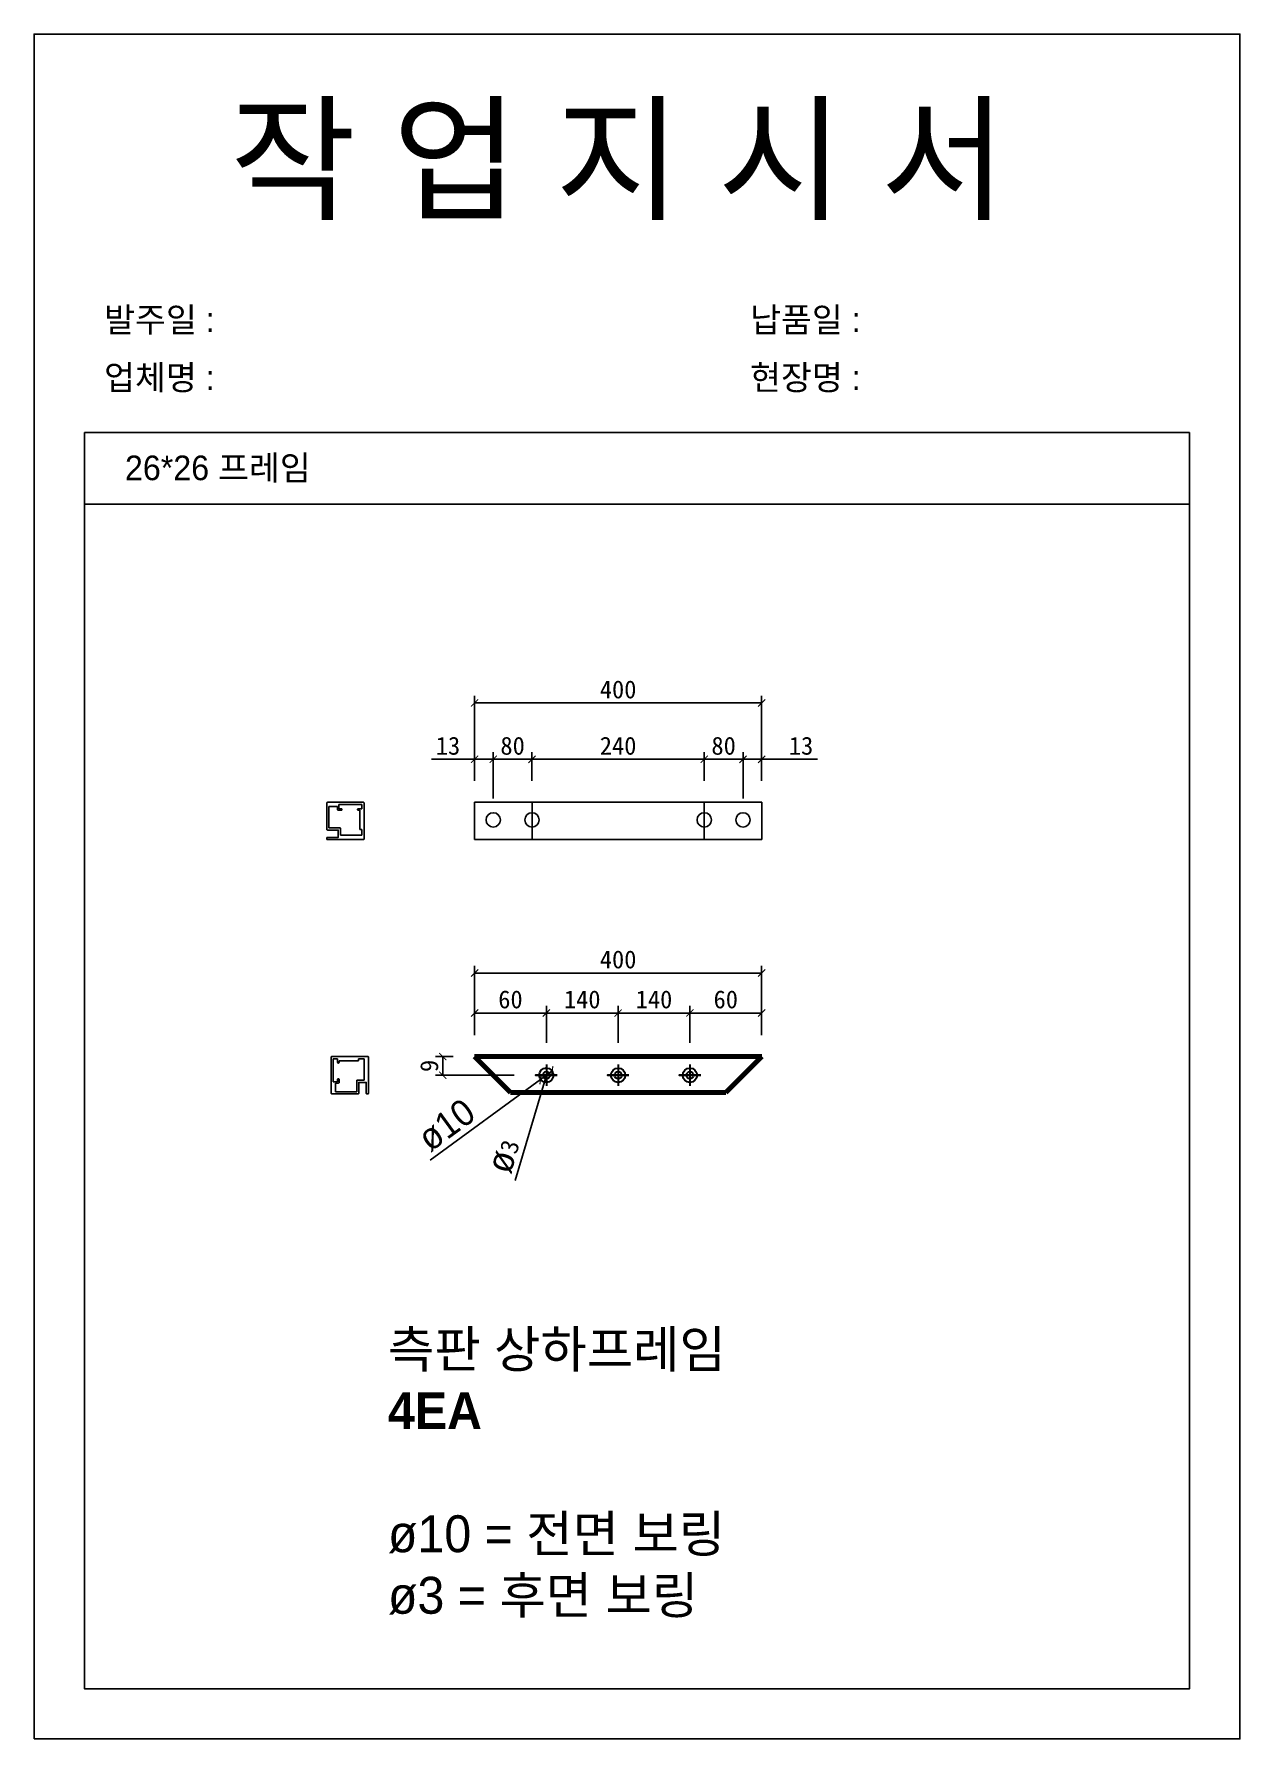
# Model space of a CAD drawing. Header units: millimetres. Extents: x -44117 to 256353, y -2095463 to 65325.
# Drawn here: x 33334 to 35014, y -2774 to -398 of the extents above; entities that cross this region are included whole.
import ezdxf

# ---------------------------------------------------------------- set-up
doc = ezdxf.new("R2010")
doc.units = ezdxf.units.MM
doc.header["$LTSCALE"] = 10
doc.layers.add('Layer1', color=7, linetype='Continuous', lineweight=70)
doc.dimstyles.new('ISO-25', dxfattribs={"dimtxt": 2.5, "dimasz": 2.5, "dimexe": 1, "dimexo": 1, "dimtad": 1, "dimtxsty": 'Standard', "dimblk": 'ARCHTICK', "dimcen": 2.5, "dimadec": 0, "dimazin": 0, "dimtfac": 1, "dimtmove": 0, "dimatfit": 3, "dimfxl": 0, "dimarcsym": 0})

msp = doc.modelspace()

# ---------------------------------------------------------------- texts
at = {"attachment_point": 1}
for s, heights, insert, char_height in [('{\\fGulim|b0|i0|c129|p50;작 업 지 시 서}', [-155.84554], (33606.31837, -502.64492), 140), ('{\\fGulim|b0|i0|c129|p50;발주일 :}', [-38.18216], (33431.10901, -779.36534), 34.3), ('{\\fGulim|b0|i0|c129|p50;납품일 :}', [-37.67976], (34331.087, -779.36534), 34.3), ('{\\fGulim|b0|i0|c129|p50;업체명 : }', [-38.2735], (33431.10901, -860.02152), 34.3), ('{\\fGulim|b0|i0|c129|p50;현장명 : }', [-38.2735], (34331.087, -860.02152), 34.3), ('{\\fGulim|b0|i0|c129|p50;26*26 프레임}', [-38.22783], (33460.0716, -985.8901), 34.3), ('{\\fGulim|b1|i0|c129|p50;측판 상하프레임\\P4EA\\P\\fGulim|b0|i0|c129|p50;\\Pø10 = 전면 보링\\Pø3 = 후면 보링}', [-405.80567], (33826.54855, -2205.51287), 51.45)]:
    msp.add_mtext_dynamic_manual_height_columns(s, width=3307.3198183, gutter_width=12.5, heights=heights, dxfattribs=dict(at, insert=insert, char_height=char_height))

# ---------------------------------------------------------------- blocks, each defined once
blk = doc.blocks.new('_ArchTick')
at = {"color": 0, "linetype": 'ByBlock', "const_width": 0.15}
blk.add_lwpolyline([(-0.5, -0.5), (0.5, 0.5)], dxfattribs=at)
blk = doc.blocks.new('*D602')
at = {"color": 0, "lineweight": -2}
for p, q in [((33947.2, -1793.5), (33947.2, -1752.8)), ((34047.2, -1804.5), (34047.2, -1752.8)), ((33947.2, -1762.8), (34047.2, -1762.8))]:
    blk.add_line(p, q, dxfattribs=at)
at = {"layer": 'Defpoints', "color": 0}
for p in [(34047.2, -1762.8), (33947.2, -1823.5), (34047.2, -1834.5)]:
    blk.add_point(p, dxfattribs=at)
at = {"color": 0, "lineweight": -2, "xscale": 10, "yscale": 10, "zscale": 10, "rotation": 180}
blk.add_blockref('_ArchTick', (33947.2, -1762.8), dxfattribs=at)
at = {"color": 0, "lineweight": -2, "xscale": 10, "yscale": 10, "zscale": 10}
blk.add_blockref('_ArchTick', (34047.2, -1762.8), dxfattribs=at)
at = {"color": 0, "insert": (33997.2, -1744), "char_height": 25, "attachment_point": 5}
blk.add_mtext('60', dxfattribs=at)
blk = doc.blocks.new('*D603')
at = {"color": 0, "lineweight": -2}
for p, q in [((34047.2, -1804.5), (34047.2, -1752.8)), ((34147.2, -1804.5), (34147.2, -1752.8)), ((34047.2, -1762.8), (34147.2, -1762.8))]:
    blk.add_line(p, q, dxfattribs=at)
at = {"layer": 'Defpoints', "color": 0}
for p in [(34147.2, -1762.8), (34047.2, -1834.5), (34147.2, -1834.5)]:
    blk.add_point(p, dxfattribs=at)
at = {"color": 0, "lineweight": -2, "xscale": 10, "yscale": 10, "zscale": 10, "rotation": 180}
blk.add_blockref('_ArchTick', (34047.2, -1762.8), dxfattribs=at)
at = {"color": 0, "lineweight": -2, "xscale": 10, "yscale": 10, "zscale": 10}
blk.add_blockref('_ArchTick', (34147.2, -1762.8), dxfattribs=at)
at = {"color": 0, "insert": (34097.2, -1744), "char_height": 25, "attachment_point": 5}
blk.add_mtext('140', dxfattribs=at)
blk = doc.blocks.new('*D604')
at = {"color": 0, "lineweight": -2}
for p, q in [((34147.2, -1804.5), (34147.2, -1752.8)), ((34247.2, -1804.5), (34247.2, -1752.8)), ((34147.2, -1762.8), (34247.2, -1762.8))]:
    blk.add_line(p, q, dxfattribs=at)
at = {"layer": 'Defpoints', "color": 0}
for p in [(34247.2, -1762.8), (34147.2, -1834.5), (34247.2, -1834.5)]:
    blk.add_point(p, dxfattribs=at)
at = {"color": 0, "lineweight": -2, "xscale": 10, "yscale": 10, "zscale": 10, "rotation": 180}
blk.add_blockref('_ArchTick', (34147.2, -1762.8), dxfattribs=at)
at = {"color": 0, "lineweight": -2, "xscale": 10, "yscale": 10, "zscale": 10}
blk.add_blockref('_ArchTick', (34247.2, -1762.8), dxfattribs=at)
at = {"color": 0, "insert": (34197.2, -1744), "char_height": 25, "attachment_point": 5}
blk.add_mtext('140', dxfattribs=at)
blk = doc.blocks.new('*D605')
at = {"color": 0, "lineweight": -2}
for p, q in [((34247.2, -1804.5), (34247.2, -1752.8)), ((34347.2, -1793.5), (34347.2, -1752.8)), ((34247.2, -1762.8), (34347.2, -1762.8))]:
    blk.add_line(p, q, dxfattribs=at)
at = {"layer": 'Defpoints', "color": 0}
for p in [(34347.2, -1762.8), (34347.2, -1823.5), (34247.2, -1834.5)]:
    blk.add_point(p, dxfattribs=at)
at = {"color": 0, "lineweight": -2, "xscale": 10, "yscale": 10, "zscale": 10, "rotation": 180}
blk.add_blockref('_ArchTick', (34247.2, -1762.8), dxfattribs=at)
at = {"color": 0, "lineweight": -2, "xscale": 10, "yscale": 10, "zscale": 10}
blk.add_blockref('_ArchTick', (34347.2, -1762.8), dxfattribs=at)
at = {"color": 0, "insert": (34297.2, -1744), "char_height": 25, "attachment_point": 5}
blk.add_mtext('60', dxfattribs=at)
blk = doc.blocks.new('*D606')
at = {"color": 0, "lineweight": -2}
for p, q in [((33947.2, -1793.5), (33947.2, -1697.1)), ((33947.2, -1707.1), (34347.2, -1707.1)), ((34347.2, -1793.5), (34347.2, -1697.1))]:
    blk.add_line(p, q, dxfattribs=at)
at = {"layer": 'Defpoints', "color": 0}
for p in [(34347.2, -1707.1), (33947.2, -1823.5), (34347.2, -1823.5)]:
    blk.add_point(p, dxfattribs=at)
at = {"color": 0, "lineweight": -2, "xscale": 10, "yscale": 10, "zscale": 10, "rotation": 180}
blk.add_blockref('_ArchTick', (33947.2, -1707.1), dxfattribs=at)
at = {"color": 0, "lineweight": -2, "xscale": 10, "yscale": 10, "zscale": 10}
blk.add_blockref('_ArchTick', (34347.2, -1707.1), dxfattribs=at)
at = {"color": 0, "insert": (34147.2, -1688.3), "char_height": 25, "attachment_point": 5}
blk.add_mtext('400', dxfattribs=at)
blk = doc.blocks.new('*D621')
at = {"color": 0, "lineweight": -2}
for p, q in [((33917.2, -1823.5), (33892.8, -1823.5)), ((33902.8, -1823.5), (33902.8, -1849.5)), ((34002.2, -1849.5), (33892.8, -1849.5))]:
    blk.add_line(p, q, dxfattribs=at)
at = {"layer": 'Defpoints', "color": 0}
for p in [(33947.2, -1823.5), (33902.8, -1849.5), (34032.2, -1849.5)]:
    blk.add_point(p, dxfattribs=at)
at = {"color": 0, "lineweight": -2, "xscale": 10, "yscale": 10, "zscale": 10}
for p, rotation in [((33902.8, -1823.5), 90), ((33902.8, -1849.5), 270)]:
    blk.add_blockref('_ArchTick', p, dxfattribs=dict(at, rotation=rotation))
at = {"color": 0, "insert": (33884.1, -1836.5), "char_height": 25, "attachment_point": 5, "rotation": 90}
blk.add_mtext('9', dxfattribs=at)
blk = doc.blocks.new('*D622')
at = {"color": 0, "lineweight": -2}
for p, q in [((34055.3, -1843.6), (34039.2, -1855.4)), ((34055.3, -1843.6), (34055.3, -1843.6)), ((33885.2, -1967.7), (34039.2, -1855.4))]:
    blk.add_line(p, q, dxfattribs=at)
at = {"layer": 'Defpoints', "color": 0}
for p in [(34055.3, -1843.6), (34039.2, -1855.4)]:
    blk.add_point(p, dxfattribs=at)
at = {"color": 0, "lineweight": -2, "xscale": 10, "yscale": 10, "zscale": 10}
for p, rotation in [((34039.2, -1855.4), 36.10123907347407), ((34055.3, -1843.6), 216.101239073474)]:
    blk.add_blockref('_ArchTick', p, dxfattribs=dict(at, rotation=rotation))
at = {"color": 0, "insert": (33908, -1918.8), "char_height": 25, "attachment_point": 5, "rotation": 36.1012}
blk.add_mtext('{\\fGulim|b0|i0|c129|p50;\\H1.4583x;ø10}', dxfattribs=at)
blk = doc.blocks.new('*D623')
at = {"color": 0, "lineweight": -2}
for p, q in [((34048.7, -1844.7), (34045.8, -1854.3)), ((34048.7, -1844.7), (34048.7, -1844.7)), ((34003.6, -1996.2), (34045.8, -1854.3))]:
    blk.add_line(p, q, dxfattribs=at)
at = {"layer": 'Defpoints', "color": 0}
for p in [(34048.7, -1844.7), (34045.8, -1854.3)]:
    blk.add_point(p, dxfattribs=at)
at = {"color": 0, "lineweight": -2, "xscale": 10, "yscale": 10, "zscale": 10}
for p, rotation in [((34045.8, -1854.3), 73.42594672676566), ((34048.7, -1844.7), 253.4259467267657)]:
    blk.add_blockref('_ArchTick', p, dxfattribs=dict(at, rotation=rotation))
at = {"color": 0, "insert": (33986.8, -1961.5), "char_height": 25, "attachment_point": 5, "rotation": 73.4259}
blk.add_mtext('{\\fGulim|b0|i0|c129|p50;\\H1.4583x;ø}3', dxfattribs=at)
blk = doc.blocks.new('*D625')
at = {"color": 0, "lineweight": -2}
for p, q in [((33947.2, -1439.2), (33947.2, -1399.2)), ((33973.2, -1463.7), (33973.2, -1399.2)), ((33947.2, -1409.2), (33887.2, -1409.2)), ((33947.2, -1409.2), (33973.2, -1409.2))]:
    blk.add_line(p, q, dxfattribs=at)
at = {"layer": 'Defpoints', "color": 0}
for p in [(33973.2, -1409.2), (33947.2, -1469.2), (33973.2, -1493.7)]:
    blk.add_point(p, dxfattribs=at)
at = {"color": 0, "lineweight": -2, "xscale": 10, "yscale": 10, "zscale": 10, "rotation": 180}
blk.add_blockref('_ArchTick', (33947.2, -1409.2), dxfattribs=at)
at = {"color": 0, "lineweight": -2, "xscale": 10, "yscale": 10, "zscale": 10}
blk.add_blockref('_ArchTick', (33973.2, -1409.2), dxfattribs=at)
at = {"color": 0, "insert": (33910.2, -1390.5), "char_height": 25, "attachment_point": 5}
blk.add_mtext('13', dxfattribs=at)
blk = doc.blocks.new('*D626')
at = {"color": 0, "lineweight": -2}
for p, q in [((33973.2, -1463.7), (33973.2, -1399.2)), ((34027.2, -1439.2), (34027.2, -1399.2)), ((33973.2, -1409.2), (34027.2, -1409.2))]:
    blk.add_line(p, q, dxfattribs=at)
at = {"layer": 'Defpoints', "color": 0}
for p in [(34027.2, -1409.2), (34027.2, -1469.2), (33973.2, -1493.7)]:
    blk.add_point(p, dxfattribs=at)
at = {"color": 0, "lineweight": -2, "xscale": 10, "yscale": 10, "zscale": 10, "rotation": 180}
blk.add_blockref('_ArchTick', (33973.2, -1409.2), dxfattribs=at)
at = {"color": 0, "lineweight": -2, "xscale": 10, "yscale": 10, "zscale": 10}
blk.add_blockref('_ArchTick', (34027.2, -1409.2), dxfattribs=at)
at = {"color": 0, "insert": (34000.2, -1390.5), "char_height": 25, "attachment_point": 5}
blk.add_mtext('80', dxfattribs=at)
blk = doc.blocks.new('*D627')
at = {"color": 0, "lineweight": -2}
for p, q in [((34027.2, -1439.2), (34027.2, -1399.2)), ((34267.2, -1439.2), (34267.2, -1399.2)), ((34027.2, -1409.2), (34267.2, -1409.2))]:
    blk.add_line(p, q, dxfattribs=at)
at = {"layer": 'Defpoints', "color": 0}
for p in [(34267.2, -1409.2), (34027.2, -1469.2), (34267.2, -1469.2)]:
    blk.add_point(p, dxfattribs=at)
at = {"color": 0, "lineweight": -2, "xscale": 10, "yscale": 10, "zscale": 10, "rotation": 180}
blk.add_blockref('_ArchTick', (34027.2, -1409.2), dxfattribs=at)
at = {"color": 0, "lineweight": -2, "xscale": 10, "yscale": 10, "zscale": 10}
blk.add_blockref('_ArchTick', (34267.2, -1409.2), dxfattribs=at)
at = {"color": 0, "insert": (34147.2, -1390.5), "char_height": 25, "attachment_point": 5}
blk.add_mtext('240', dxfattribs=at)
blk = doc.blocks.new('*D628')
at = {"color": 0, "lineweight": -2}
for p, q in [((34267.2, -1439.2), (34267.2, -1399.2)), ((34321.2, -1463.7), (34321.2, -1399.2)), ((34267.2, -1409.2), (34321.2, -1409.2))]:
    blk.add_line(p, q, dxfattribs=at)
at = {"layer": 'Defpoints', "color": 0}
for p in [(34321.2, -1409.2), (34267.2, -1469.2), (34321.2, -1493.7)]:
    blk.add_point(p, dxfattribs=at)
at = {"color": 0, "lineweight": -2, "xscale": 10, "yscale": 10, "zscale": 10, "rotation": 180}
blk.add_blockref('_ArchTick', (34267.2, -1409.2), dxfattribs=at)
at = {"color": 0, "lineweight": -2, "xscale": 10, "yscale": 10, "zscale": 10}
blk.add_blockref('_ArchTick', (34321.2, -1409.2), dxfattribs=at)
at = {"color": 0, "insert": (34294.2, -1390.5), "char_height": 25, "attachment_point": 5}
blk.add_mtext('80', dxfattribs=at)
blk = doc.blocks.new('*D629')
at = {"color": 0, "lineweight": -2}
for p, q in [((34321.2, -1463.7), (34321.2, -1399.2)), ((34347.2, -1439.2), (34347.2, -1399.2)), ((34321.2, -1409.2), (34347.2, -1409.2)), ((34347.2, -1409.2), (34425, -1409.2))]:
    blk.add_line(p, q, dxfattribs=at)
at = {"layer": 'Defpoints', "color": 0}
for p in [(34347.2, -1409.2), (34347.2, -1469.2), (34321.2, -1493.7)]:
    blk.add_point(p, dxfattribs=at)
at = {"color": 0, "lineweight": -2, "xscale": 10, "yscale": 10, "zscale": 10, "rotation": 180}
blk.add_blockref('_ArchTick', (34321.2, -1409.2), dxfattribs=at)
at = {"color": 0, "lineweight": -2, "xscale": 10, "yscale": 10, "zscale": 10}
blk.add_blockref('_ArchTick', (34347.2, -1409.2), dxfattribs=at)
at = {"color": 0, "insert": (34402.1, -1390.5), "char_height": 25, "attachment_point": 5}
blk.add_mtext('13', dxfattribs=at)
blk = doc.blocks.new('*D630')
at = {"color": 0, "lineweight": -2}
for p, q in [((33947.2, -1439.2), (33947.2, -1320.7)), ((34347.2, -1439.2), (34347.2, -1320.7)), ((33947.2, -1330.7), (34347.2, -1330.7))]:
    blk.add_line(p, q, dxfattribs=at)
at = {"layer": 'Defpoints', "color": 0}
for p in [(34347.2, -1330.7), (33947.2, -1469.2), (34347.2, -1469.2)]:
    blk.add_point(p, dxfattribs=at)
at = {"color": 0, "lineweight": -2, "xscale": 10, "yscale": 10, "zscale": 10, "rotation": 180}
blk.add_blockref('_ArchTick', (33947.2, -1330.7), dxfattribs=at)
at = {"color": 0, "lineweight": -2, "xscale": 10, "yscale": 10, "zscale": 10}
blk.add_blockref('_ArchTick', (34347.2, -1330.7), dxfattribs=at)
at = {"color": 0, "insert": (34147.2, -1312), "char_height": 25, "attachment_point": 5}
blk.add_mtext('400', dxfattribs=at)

# ---------------------------------------------------------------- dimensions: what is measured, and where the dimension line sits
for base, p1, p2, override, picture, middle in [((34347.23495, -1330.7049), (33947.23495, -1469.15094), (34347.23495, -1469.15094), {"dimscale": 10, "dimasz": 1, "dimexo": 3}, '*D630', (34147.23495, -1311.9549)), ((34267.23495, -1409.22231), (34027.23495, -1469.15094), (34267.23495, -1469.15094), {"dimscale": 10, "dimasz": 1, "dimexo": 3, "dimtmove": 1}, '*D627', (34147.23495, -1390.47231)), ((34347.23495, -1707.07181), (33947.23495, -1823.49126), (34347.23495, -1823.49126), {"dimscale": 10, "dimasz": 1, "dimexo": 3}, '*D606', (34147.23495, -1688.32181))]:
    dim = msp.add_linear_dim(base=base, p1=p1, p2=p2, dimstyle='ISO-25', override=override)
    dim.commit()
    dim.dimension.update_dxf_attribs({"geometry": picture, "text_midpoint": middle})
for base, p1, p2, text, override, picture, middle in [((33973.23495, -1409.22231), (33947.23495, -1469.15094), (33973.23495, -1493.65094), '13', {"dimscale": 10, "dimasz": 1, "dimexo": 3}, '*D625', (33910.15161, -1409.22231)), ((34027.23495, -1409.22231), (33973.23495, -1493.65094), (34027.23495, -1469.15094), '80', {"dimscale": 10, "dimasz": 1, "dimexo": 3, "dimtmove": 1}, '*D626', (34000.23495, -1409.22231)), ((34321.23495, -1409.22231), (34267.23495, -1469.15094), (34321.23495, -1493.65094), '80', {"dimscale": 10, "dimasz": 1, "dimexo": 3, "dimtmove": 1}, '*D628', (34294.23495, -1409.22231)), ((34347.23495, -1409.22231), (34321.23495, -1493.65094), (34347.23495, -1469.15094), '13', {"dimscale": 10, "dimasz": 1, "dimexo": 3, "dimtmove": 1}, '*D629', (34402.10619, -1407.94526))]:
    dim = msp.add_linear_dim(base=base, p1=p1, p2=p2, text=text, dimstyle='ISO-25', override=override)
    dim.commit()
    dim.dimension.update_dxf_attribs({"geometry": picture, "text_midpoint": middle, "dimtype": 160})
for base, p1, p2, text, override, picture, middle in [((34047.23495, -1762.78326), (33947.23495, -1823.49126), (34047.23495, -1834.49126), '60', {"dimscale": 10, "dimasz": 1, "dimexo": 3}, '*D602', (33997.23495, -1744.03326)), ((34147.23495, -1762.78326), (34047.23495, -1834.49126), (34147.23495, -1834.49126), '140', {"dimscale": 10, "dimasz": 1, "dimexo": 3, "dimtmove": 1}, '*D603', (34097.23495, -1744.03326)), ((34247.23495, -1762.78326), (34147.23495, -1834.49126), (34247.23495, -1834.49126), '140', {"dimscale": 10, "dimasz": 1, "dimexo": 3, "dimtmove": 1}, '*D604', (34197.23495, -1744.03326)), ((34347.23495, -1762.78326), (34247.23495, -1834.49126), (34347.23495, -1823.49126), '60', {"dimscale": 10, "dimasz": 1, "dimexo": 3, "dimtmove": 1}, '*D605', (34297.23495, -1744.03326))]:
    dim = msp.add_linear_dim(base=base, p1=p1, p2=p2, text=text, dimstyle='ISO-25', override=override)
    dim.commit()
    dim.dimension.update_dxf_attribs({"geometry": picture, "text_midpoint": middle})
dim = msp.add_linear_dim(base=(33902.8495, -1849.49126), p1=(33947.23495, -1823.49126), p2=(34032.23495, -1849.49126), angle=90, text='9', dimstyle='ISO-25', override={"dimscale": 10, "dimasz": 1, "dimexo": 3})
dim.commit()
dim.dimension.update_dxf_attribs({"geometry": '*D621', "text_midpoint": (33902.8495, -1836.49126), "dimtype": 160})
for p1, p2, text, picture, middle in [((34055.31472, -1843.59912), (34039.15517, -1855.3834), '{\\fGulim|b0|i0|c129|p50;\\H1.4583x;ø10}', '*D622', (33923.35089, -1939.83317)), ((34048.66122, -1844.699), (34045.80867, -1854.28352), '{\\fGulim|b0|i0|c129|p50;\\H1.4583x;ø}3', '*D623', (34011.70795, -1968.86163))]:
    dim = msp.add_diameter_dim_2p(p1=p1, p2=p2, text=text, dimstyle='ISO-25', override={"dimscale": 10, "dimasz": 1, "dimexo": 3})
    dim.commit()
    dim.dimension.update_dxf_attribs({"geometry": picture, "text_midpoint": middle, "dimtype": 163})

# ---------------------------------------------------------------- linework, layer by layer
for p, q in [((34943.51176, -953.65213), (33403.51176, -953.65213)), ((34943.51176, -1053.65213), (33403.51176, -1053.65213)), ((33790.28812, -1472.15094), (33758.28812, -1472.15094)), ((33758.28812, -1472.15094), (33758.28812, -1478.15094)), ((33790.28812, -1478.15094), (33790.28812, -1472.15094)), ((34347.23495, -1469.15094), (33947.23495, -1469.15094)), ((33947.23495, -1469.15094), (33947.23495, -1521.15094)), ((34027.23495, -1469.15094), (34027.23495, -1521.15094)), ((34267.23495, -1521.15094), (34267.23495, -1469.15094)), ((34347.23495, -1521.15094), (34347.23495, -1469.15094)), ((33756.28812, -1475.15094), (33744.28812, -1475.15094)), ((33744.28812, -1475.15094), (33744.28812, -1504.75094)), ((33756.28812, -1479.55094), (33756.28812, -1475.15094)), ((33761.68812, -1480.15094), (33756.88812, -1480.15094)), ((33758.28812, -1478.15094), (33761.68812, -1478.15094)), ((33762.28812, -1478.75094), (33762.28812, -1479.55094)), ((33784.28812, -1479.55094), (33784.28812, -1478.75094)), ((33784.88812, -1478.15094), (33790.28812, -1478.15094)), ((33787.28812, -1480.15094), (33784.88812, -1480.15094)), ((33787.28812, -1480.15094), (33787.28812, -1507.15094)), ((33744.28812, -1504.75094), (33757.28812, -1504.75094)), ((33757.28812, -1504.75094), (33759.68812, -1504.75094)), ((33760.28812, -1505.35094), (33760.28812, -1507.75094)), ((33760.28812, -1507.75094), (33760.28812, -1515.15094)), ((33760.28812, -1507.75094), (33760.28812, -1507.75094)), ((33760.28812, -1515.15094), (33790.28812, -1515.15094)), ((33790.28812, -1507.15094), (33787.28812, -1507.15094)), ((33790.28812, -1515.15094), (33790.28812, -1507.15094)), ((33947.23495, -1521.15094), (34347.23495, -1521.15094)), ((33756.33943, -1826.49126), (33750.33943, -1826.49126)), ((33750.33943, -1826.49126), (33750.33943, -1858.49126)), ((33756.33943, -1831.89126), (33756.33943, -1826.49126)), ((33758.33943, -1829.49126), (33758.33943, -1831.89126)), ((33758.33943, -1829.49126), (33785.33943, -1829.49126)), ((33793.33943, -1826.49126), (33785.33943, -1826.49126)), ((33785.33943, -1826.49126), (33785.33943, -1829.49126)), ((33793.33943, -1856.49126), (33793.33943, -1826.49126)), ((33757.73943, -1832.49126), (33756.93943, -1832.49126)), ((33750.33943, -1858.49126), (33756.33943, -1858.49126)), ((33757.73943, -1860.49126), (33753.33943, -1860.49126)), ((33753.33943, -1860.49126), (33753.33943, -1872.49126)), ((33753.33943, -1872.49126), (33782.93943, -1872.49126)), ((33756.33943, -1858.49126), (33756.33943, -1855.09126)), ((33756.93943, -1854.49126), (33757.73943, -1854.49126)), ((33758.33943, -1855.09126), (33758.33943, -1859.89126)), ((33782.93943, -1859.49126), (33782.93943, -1857.09126)), ((33782.93943, -1872.49126), (33782.93943, -1859.49126)), ((33783.53943, -1856.49126), (33785.93943, -1856.49126)), ((33785.93943, -1856.49126), (33793.33943, -1856.49126)), ((33785.93943, -1856.49126), (33785.93943, -1856.49126))]:
    msp.add_line(p, q)
at = {"lineweight": 30}
for p, q in [((34047.23495, -1834.49126), (34047.23495, -1864.49126)), ((34147.23495, -1834.49126), (34147.23495, -1864.49126)), ((34247.23495, -1834.49126), (34247.23495, -1864.49126))]:
    msp.add_line(p, q, dxfattribs=at)
msp.add_lwpolyline([(33333.51176, -2774.48241), (35013.51176, -2774.48241), (35013.51176, -398.48241), (33333.51176, -398.48241)], close=True)
msp.add_lwpolyline([(33403.51176, -953.65213), (33403.51176, -2704.48241), (34943.51176, -2704.48241), (34943.51176, -953.65213)])
for points in [[(33741.88812, -1518.15068, 0.4142135624), (33741.28812, -1518.75068), (33741.28812, -1520.55094, 0.4142135624), (33741.88812, -1521.15094), (33792.28812, -1521.15094, 0.4142135624), (33793.28812, -1520.15094), (33793.28812, -1470.15094, 0.4142135624), (33792.28812, -1469.15094), (33742.28812, -1469.15094, 0.4142135624), (33741.28812, -1470.15094), (33741.28812, -1506.75094, 0.4142135624), (33742.28812, -1507.75094), (33757.28812, -1507.75094), (33757.28812, -1518.15094), (33741.88812, -1518.15094)], [(33796.33917, -1874.89126, 0.4142135624), (33796.93917, -1875.49126), (33798.73943, -1875.49126, 0.4142135624), (33799.33943, -1874.89126), (33799.33943, -1824.49126, 0.4142135624), (33798.33943, -1823.49126), (33748.33943, -1823.49126, 0.4142135624), (33747.33943, -1824.49126), (33747.33943, -1874.49126, 0.4142135624), (33748.33943, -1875.49126), (33784.93943, -1875.49126, 0.4142135624), (33785.93943, -1874.49126), (33785.93943, -1859.49126), (33796.33943, -1859.49126), (33796.33943, -1874.89126)]]:
    msp.add_lwpolyline(points, format="xyb")
for points in [[(34062.23495, -1849.49126), (34032.23495, -1849.49126)], [(34162.23495, -1849.49126), (34132.23495, -1849.49126)], [(34262.23495, -1849.49126), (34232.23495, -1849.49126)]]:
    msp.add_lwpolyline(points, close=True, dxfattribs=at)
for centre in [(33973.23495, -1493.65094), (34027.23495, -1493.65094), (34267.23495, -1493.65094), (34321.23495, -1493.65094)]:
    msp.add_circle(centre, 10)
for centre, radius in [((34047.23495, -1849.49126), 10), ((34047.23495, -1849.49126), 5), ((34147.23495, -1849.49126), 10), ((34147.23495, -1849.49126), 5), ((34247.23495, -1849.49126), 10), ((34247.23495, -1849.49126), 5)]:
    msp.add_circle(centre, radius, dxfattribs=at)
for centre, start, end in [((33756.88812, -1479.55094), 180, 270), ((33761.68812, -1478.75094), 0, 90), ((33761.68812, -1479.55094), 270, 0), ((33784.88812, -1478.75094), 90, 180), ((33784.88812, -1479.55094), 180, 270), ((33759.68812, -1505.35094), 0, 90), ((33756.93943, -1831.89126), 180, 270), ((33757.73943, -1831.89126), 270, 0), ((33756.93943, -1855.09126), 90, 180), ((33757.73943, -1855.09126), 0, 90), ((33757.73943, -1859.89126), 270, 0), ((33783.53943, -1857.09126), 90, 180)]:
    msp.add_arc(centre, 0.6, start, end)
at = {"layer": 'Layer1'}
for p, q in [((33997.23495, -1873.49126), (33947.23495, -1823.49126)), ((34297.23495, -1873.49126), (34347.23495, -1823.49126))]:
    msp.add_line(p, q, dxfattribs=at)
for points in [[(34347.23495, -1823.49126), (33947.23495, -1823.49126)], [(34297.23495, -1873.49126), (33997.23495, -1873.49126)]]:
    msp.add_lwpolyline(points, dxfattribs=at)

msp.set_redraw_order([(e.dxf.handle, doc.entitydb.next_handle()) for e in msp.query("TEXT MTEXT ATTDEF DIMENSION ARC_DIMENSION")])  # texts and dimensions are drawn at this point

doc.saveas('drawing.dxf')
